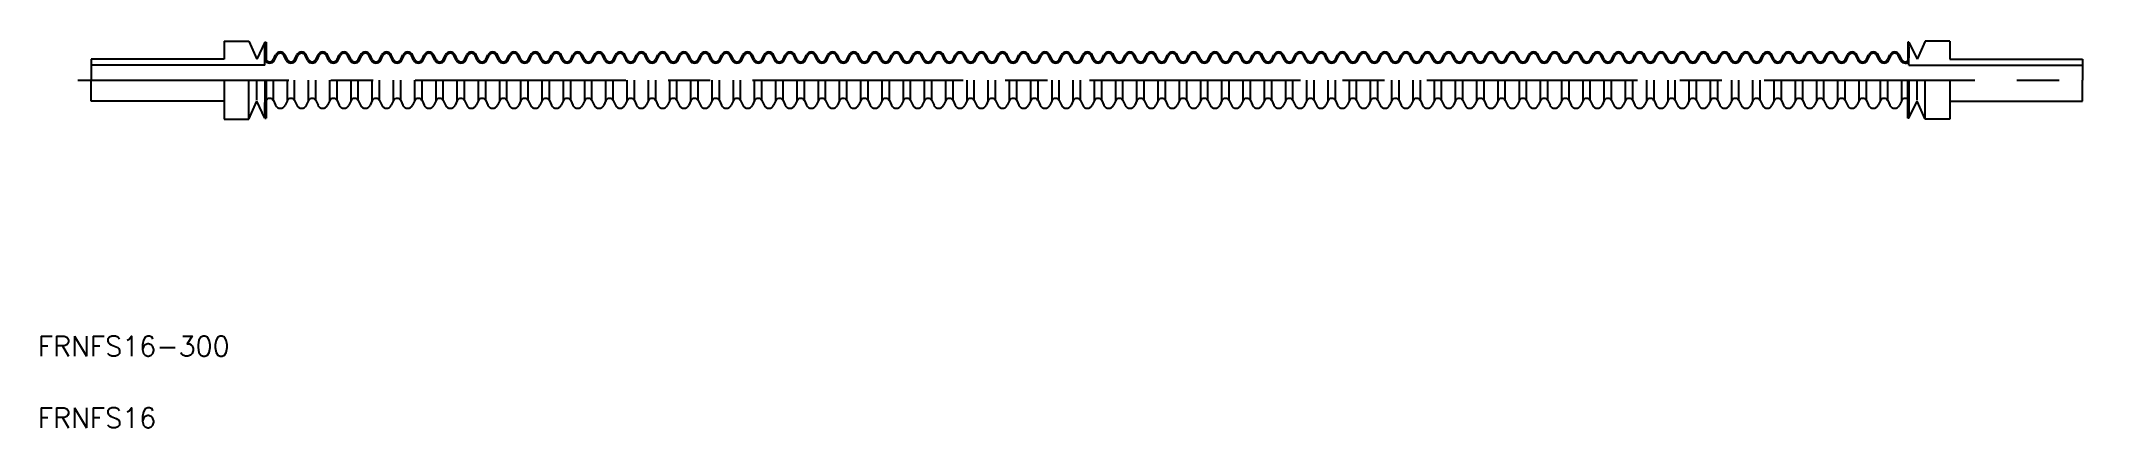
# Model space of a CAD drawing. Extents: x -8 to 302, y -52 to 6.
import ezdxf

# ---------------------------------------------------------------- set-up
doc = ezdxf.new("R2010")
doc.units = 0
doc.linetypes.add('CENTER', pattern=[50.8, 31.75, -6.35, 6.35, -6.35])
doc.layers.get('0').update_dxf_attribs({"linetype": 'CONTINUOUS'})
doc.layers.add('CENTER', color=1, linetype='CENTER')
doc.styles.get("Standard").update_dxf_attribs({"font": 'txt.shx', "height": 3, "bigfont": 'bigfont.shx'})

msp = doc.modelspace()

# ---------------------------------------------------------------- texts
at = {"color": 7, "linetype": 'CONTINUOUS'}
for s, p in [('FRNFS16-300', (-8.07, -41.62)), ('FRNFS16', (-8.07, -52.43))]:
    msp.add_text(s, height=3, dxfattribs=at).set_placement(p)

# ---------------------------------------------------------------- linework, layer by layer
at = {"color": 7, "linetype": 'CONTINUOUS'}
for p, q in [((20, 3.17), (0, 3.17)), ((0, 3.17), (0, 0)), ((20, 5.88), (23.72, 5.88)), ((20, 5.88), (20, 3.17)), ((23.72, 5.88), (24.94, 3.17)), ((26.17, 5.74), (24.94, 3.17)), ((26.17, 2.25), (26.17, 5.74)), ((26.17, 5.74), (26.34, 5.74)), ((26.17, 4.97), (26.17, 3.38)), ((26.34, 5.74), (26.34, 3.1)), ((26.34, 5.74), (26.34, 3.1)), ((27.43, 3.1), (27.76, 3.8)), ((27.61, 3.01), (27.94, 3.71)), ((29.36, 3.01), (29.02, 3.71)), ((29.54, 3.1), (29.2, 3.8)), ((30.63, 3.1), (30.96, 3.8)), ((30.81, 3.01), (31.14, 3.71)), ((32.56, 3.01), (32.22, 3.71)), ((32.74, 3.1), (32.4, 3.8)), ((33.83, 3.1), (34.16, 3.8)), ((34.01, 3.01), (34.34, 3.71)), ((35.76, 3.01), (35.42, 3.71)), ((35.94, 3.1), (35.6, 3.8)), ((37.03, 3.1), (37.36, 3.8)), ((37.21, 3.01), (37.54, 3.71)), ((38.96, 3.01), (38.62, 3.71)), ((39.14, 3.1), (38.8, 3.8)), ((40.23, 3.1), (40.56, 3.8)), ((40.41, 3.01), (40.74, 3.71)), ((42.16, 3.01), (41.82, 3.71)), ((42.34, 3.1), (42, 3.8)), ((43.43, 3.1), (43.76, 3.8)), ((43.61, 3.01), (43.94, 3.71)), ((45.36, 3.01), (45.02, 3.71)), ((45.54, 3.1), (45.2, 3.8)), ((46.63, 3.1), (46.96, 3.8)), ((46.81, 3.01), (47.14, 3.71)), ((48.56, 3.01), (48.22, 3.71)), ((48.74, 3.1), (48.4, 3.8)), ((49.83, 3.1), (50.16, 3.8)), ((50.01, 3.01), (50.34, 3.71)), ((51.76, 3.01), (51.42, 3.71)), ((51.94, 3.1), (51.6, 3.8)), ((53.03, 3.1), (53.36, 3.8)), ((53.21, 3.01), (53.54, 3.71)), ((54.96, 3.01), (54.62, 3.71)), ((55.14, 3.1), (54.8, 3.8)), ((56.23, 3.1), (56.56, 3.8)), ((56.41, 3.01), (56.74, 3.71)), ((58.16, 3.01), (57.82, 3.71)), ((58.34, 3.1), (58, 3.8)), ((59.43, 3.1), (59.76, 3.8)), ((59.61, 3.01), (59.94, 3.71)), ((61.36, 3.01), (61.02, 3.71)), ((61.54, 3.1), (61.2, 3.8)), ((62.63, 3.1), (62.96, 3.8)), ((62.81, 3.01), (63.14, 3.71)), ((64.56, 3.01), (64.22, 3.71)), ((64.74, 3.1), (64.4, 3.8)), ((65.83, 3.1), (66.16, 3.8)), ((66.01, 3.01), (66.34, 3.71)), ((67.76, 3.01), (67.42, 3.71)), ((67.94, 3.1), (67.6, 3.8)), ((69.03, 3.1), (69.36, 3.8)), ((69.21, 3.01), (69.54, 3.71)), ((70.96, 3.01), (70.62, 3.71)), ((71.14, 3.1), (70.8, 3.8)), ((72.23, 3.1), (72.56, 3.8)), ((72.41, 3.01), (72.74, 3.71)), ((74.16, 3.01), (73.82, 3.71)), ((74.34, 3.1), (74, 3.8)), ((75.43, 3.1), (75.76, 3.8)), ((75.61, 3.01), (75.94, 3.71)), ((77.36, 3.01), (77.02, 3.71)), ((77.54, 3.1), (77.2, 3.8)), ((78.63, 3.1), (78.96, 3.8)), ((78.81, 3.01), (79.14, 3.71)), ((80.56, 3.01), (80.22, 3.71)), ((80.74, 3.1), (80.4, 3.8)), ((81.83, 3.1), (82.16, 3.8)), ((82.01, 3.01), (82.34, 3.71)), ((83.76, 3.01), (83.42, 3.71)), ((83.94, 3.1), (83.6, 3.8)), ((85.03, 3.1), (85.36, 3.8)), ((85.21, 3.01), (85.54, 3.71)), ((86.96, 3.01), (86.62, 3.71)), ((87.14, 3.1), (86.8, 3.8)), ((88.23, 3.1), (88.56, 3.8)), ((88.41, 3.01), (88.74, 3.71)), ((90.16, 3.01), (89.82, 3.71)), ((90.34, 3.1), (90, 3.8)), ((91.43, 3.1), (91.76, 3.8)), ((91.61, 3.01), (91.94, 3.71)), ((93.36, 3.01), (93.02, 3.71)), ((93.54, 3.1), (93.2, 3.8)), ((94.63, 3.1), (94.96, 3.8)), ((94.81, 3.01), (95.14, 3.71)), ((96.56, 3.01), (96.22, 3.71)), ((96.74, 3.1), (96.4, 3.8)), ((97.83, 3.1), (98.16, 3.8)), ((98.01, 3.01), (98.34, 3.71)), ((99.76, 3.01), (99.42, 3.71)), ((99.94, 3.1), (99.6, 3.8)), ((101.03, 3.1), (101.36, 3.8)), ((101.21, 3.01), (101.54, 3.71)), ((102.96, 3.01), (102.62, 3.71)), ((103.14, 3.1), (102.8, 3.8)), ((104.23, 3.1), (104.56, 3.8)), ((104.41, 3.01), (104.74, 3.71)), ((106.16, 3.01), (105.82, 3.71)), ((106.34, 3.1), (106, 3.8)), ((107.43, 3.1), (107.76, 3.8)), ((107.61, 3.01), (107.94, 3.71)), ((109.36, 3.01), (109.02, 3.71)), ((109.54, 3.1), (109.2, 3.8)), ((110.63, 3.1), (110.96, 3.8)), ((110.81, 3.01), (111.14, 3.71)), ((112.56, 3.01), (112.22, 3.71)), ((112.74, 3.1), (112.4, 3.8)), ((113.83, 3.1), (114.16, 3.8)), ((114.01, 3.01), (114.34, 3.71)), ((115.76, 3.01), (115.42, 3.71)), ((115.94, 3.1), (115.6, 3.8)), ((117.03, 3.1), (117.36, 3.8)), ((117.21, 3.01), (117.54, 3.71)), ((118.96, 3.01), (118.62, 3.71)), ((119.14, 3.1), (118.8, 3.8)), ((120.23, 3.1), (120.56, 3.8)), ((120.41, 3.01), (120.74, 3.71)), ((122.16, 3.01), (121.82, 3.71)), ((122.34, 3.1), (122, 3.8)), ((123.43, 3.1), (123.76, 3.8)), ((123.61, 3.01), (123.94, 3.71)), ((125.36, 3.01), (125.02, 3.71)), ((125.54, 3.1), (125.2, 3.8)), ((126.63, 3.1), (126.96, 3.8)), ((126.81, 3.01), (127.14, 3.71)), ((128.56, 3.01), (128.22, 3.71)), ((128.74, 3.1), (128.4, 3.8)), ((129.83, 3.1), (130.16, 3.8)), ((130.01, 3.01), (130.34, 3.71)), ((131.76, 3.01), (131.42, 3.71)), ((131.94, 3.1), (131.6, 3.8)), ((133.03, 3.1), (133.36, 3.8)), ((133.21, 3.01), (133.54, 3.71)), ((134.96, 3.01), (134.62, 3.71)), ((135.14, 3.1), (134.8, 3.8)), ((136.23, 3.1), (136.56, 3.8)), ((136.41, 3.01), (136.74, 3.71)), ((138.16, 3.01), (137.82, 3.71)), ((138.34, 3.1), (138, 3.8)), ((139.43, 3.1), (139.76, 3.8)), ((139.61, 3.01), (139.94, 3.71)), ((141.36, 3.01), (141.02, 3.71)), ((141.54, 3.1), (141.2, 3.8)), ((142.63, 3.1), (142.96, 3.8)), ((142.81, 3.01), (143.14, 3.71)), ((144.56, 3.01), (144.22, 3.71)), ((144.74, 3.1), (144.4, 3.8)), ((145.83, 3.1), (146.16, 3.8)), ((146.01, 3.01), (146.34, 3.71)), ((147.76, 3.01), (147.42, 3.71)), ((147.94, 3.1), (147.6, 3.8)), ((149.03, 3.1), (149.36, 3.8)), ((149.21, 3.01), (149.54, 3.71)), ((150.96, 3.01), (150.62, 3.71)), ((151.14, 3.1), (150.8, 3.8)), ((152.23, 3.1), (152.56, 3.8)), ((152.41, 3.01), (152.74, 3.71)), ((154.16, 3.01), (153.82, 3.71)), ((154.34, 3.1), (154, 3.8)), ((155.43, 3.1), (155.76, 3.8)), ((155.61, 3.01), (155.94, 3.71)), ((157.36, 3.01), (157.02, 3.71)), ((157.54, 3.1), (157.2, 3.8)), ((158.63, 3.1), (158.96, 3.8)), ((158.81, 3.01), (159.14, 3.71)), ((160.56, 3.01), (160.22, 3.71)), ((160.74, 3.1), (160.4, 3.8)), ((161.83, 3.1), (162.16, 3.8)), ((162.01, 3.01), (162.34, 3.71)), ((163.76, 3.01), (163.42, 3.71)), ((163.94, 3.1), (163.6, 3.8)), ((165.03, 3.1), (165.36, 3.8)), ((165.21, 3.01), (165.54, 3.71)), ((166.96, 3.01), (166.62, 3.71)), ((167.14, 3.1), (166.8, 3.8)), ((168.23, 3.1), (168.56, 3.8)), ((168.41, 3.01), (168.74, 3.71)), ((170.16, 3.01), (169.82, 3.71)), ((170.34, 3.1), (170, 3.8)), ((171.43, 3.1), (171.76, 3.8)), ((171.61, 3.01), (171.94, 3.71)), ((173.36, 3.01), (173.02, 3.71)), ((173.54, 3.1), (173.2, 3.8)), ((174.63, 3.1), (174.96, 3.8)), ((174.81, 3.01), (175.14, 3.71)), ((176.56, 3.01), (176.22, 3.71)), ((176.74, 3.1), (176.4, 3.8)), ((177.83, 3.1), (178.16, 3.8)), ((178.01, 3.01), (178.34, 3.71)), ((179.76, 3.01), (179.42, 3.71)), ((179.94, 3.1), (179.6, 3.8)), ((181.03, 3.1), (181.36, 3.8)), ((181.21, 3.01), (181.54, 3.71)), ((182.96, 3.01), (182.62, 3.71)), ((183.14, 3.1), (182.8, 3.8)), ((184.23, 3.1), (184.56, 3.8)), ((184.41, 3.01), (184.74, 3.71)), ((186.16, 3.01), (185.82, 3.71)), ((186.34, 3.1), (186, 3.8)), ((187.43, 3.1), (187.76, 3.8)), ((187.61, 3.01), (187.94, 3.71)), ((189.36, 3.01), (189.02, 3.71)), ((189.54, 3.1), (189.2, 3.8)), ((190.63, 3.1), (190.96, 3.8)), ((190.81, 3.01), (191.14, 3.71)), ((192.56, 3.01), (192.22, 3.71)), ((192.74, 3.1), (192.4, 3.8)), ((193.83, 3.1), (194.16, 3.8)), ((194.01, 3.01), (194.34, 3.71)), ((195.76, 3.01), (195.42, 3.71)), ((195.94, 3.1), (195.6, 3.8)), ((197.03, 3.1), (197.36, 3.8)), ((197.21, 3.01), (197.54, 3.71)), ((198.96, 3.01), (198.62, 3.71)), ((199.14, 3.1), (198.8, 3.8)), ((200.23, 3.1), (200.56, 3.8)), ((200.41, 3.01), (200.74, 3.71)), ((202.16, 3.01), (201.82, 3.71)), ((202.34, 3.1), (202, 3.8)), ((203.43, 3.1), (203.76, 3.8)), ((203.61, 3.01), (203.94, 3.71)), ((205.36, 3.01), (205.02, 3.71)), ((205.54, 3.1), (205.2, 3.8)), ((206.63, 3.1), (206.96, 3.8)), ((206.81, 3.01), (207.14, 3.71)), ((208.56, 3.01), (208.22, 3.71)), ((208.74, 3.1), (208.4, 3.8)), ((209.83, 3.1), (210.16, 3.8)), ((210.01, 3.01), (210.34, 3.71)), ((211.76, 3.01), (211.42, 3.71)), ((211.94, 3.1), (211.6, 3.8)), ((213.03, 3.1), (213.36, 3.8)), ((213.21, 3.01), (213.54, 3.71)), ((214.96, 3.01), (214.62, 3.71)), ((215.14, 3.1), (214.8, 3.8)), ((216.23, 3.1), (216.56, 3.8)), ((216.41, 3.01), (216.74, 3.71)), ((218.16, 3.01), (217.82, 3.71)), ((218.34, 3.1), (218, 3.8)), ((219.43, 3.1), (219.76, 3.8)), ((219.61, 3.01), (219.94, 3.71)), ((221.36, 3.01), (221.02, 3.71)), ((221.54, 3.1), (221.2, 3.8)), ((222.63, 3.1), (222.96, 3.8)), ((222.81, 3.01), (223.14, 3.71)), ((224.56, 3.01), (224.22, 3.71)), ((224.74, 3.1), (224.4, 3.8)), ((225.83, 3.1), (226.16, 3.8)), ((226.01, 3.01), (226.34, 3.71)), ((227.76, 3.01), (227.42, 3.71)), ((227.94, 3.1), (227.6, 3.8)), ((229.03, 3.1), (229.36, 3.8)), ((229.21, 3.01), (229.54, 3.71)), ((230.96, 3.01), (230.62, 3.71)), ((231.14, 3.1), (230.8, 3.8)), ((232.23, 3.1), (232.56, 3.8)), ((232.41, 3.01), (232.74, 3.71)), ((234.16, 3.01), (233.82, 3.71)), ((234.34, 3.1), (234, 3.8)), ((235.43, 3.1), (235.76, 3.8)), ((235.61, 3.01), (235.94, 3.71)), ((237.36, 3.01), (237.02, 3.71)), ((237.54, 3.1), (237.2, 3.8)), ((238.63, 3.1), (238.96, 3.8)), ((238.81, 3.01), (239.14, 3.71)), ((240.56, 3.01), (240.22, 3.71)), ((240.74, 3.1), (240.4, 3.8)), ((241.83, 3.1), (242.16, 3.8)), ((242.01, 3.01), (242.34, 3.71)), ((243.76, 3.01), (243.42, 3.71)), ((243.94, 3.1), (243.6, 3.8)), ((245.03, 3.1), (245.36, 3.8)), ((245.21, 3.01), (245.54, 3.71)), ((246.96, 3.01), (246.62, 3.71)), ((247.14, 3.1), (246.8, 3.8)), ((248.23, 3.1), (248.56, 3.8)), ((248.41, 3.01), (248.74, 3.71)), ((250.16, 3.01), (249.82, 3.71)), ((250.34, 3.1), (250, 3.8)), ((251.43, 3.1), (251.76, 3.8)), ((251.61, 3.01), (251.94, 3.71)), ((253.36, 3.01), (253.02, 3.71)), ((253.54, 3.1), (253.2, 3.8)), ((254.63, 3.1), (254.96, 3.8)), ((254.81, 3.01), (255.14, 3.71)), ((256.56, 3.01), (256.22, 3.71)), ((256.74, 3.1), (256.4, 3.8)), ((257.83, 3.1), (258.16, 3.8)), ((258.01, 3.01), (258.34, 3.71)), ((259.76, 3.01), (259.42, 3.71)), ((259.94, 3.1), (259.6, 3.8)), ((261.03, 3.1), (261.36, 3.8)), ((261.21, 3.01), (261.54, 3.71)), ((262.96, 3.01), (262.62, 3.71)), ((263.14, 3.1), (262.8, 3.8)), ((264.23, 3.1), (264.56, 3.8)), ((264.41, 3.01), (264.74, 3.71)), ((266.16, 3.01), (265.82, 3.71)), ((266.34, 3.1), (266, 3.8)), ((267.43, 3.1), (267.76, 3.8)), ((267.61, 3.01), (267.94, 3.71)), ((269.36, 3.01), (269.02, 3.71)), ((269.54, 3.1), (269.2, 3.8)), ((270.63, 3.1), (270.96, 3.8)), ((270.81, 3.01), (271.14, 3.71)), ((272.56, 3.01), (272.22, 3.71)), ((272.74, 3.1), (272.4, 3.8)), ((273.83, 5.74), (273.66, 5.74)), ((273.66, 5.74), (273.66, 2.89)), ((273.66, 5.74), (273.66, 2.89)), ((273.83, 5.74), (275.06, 3.17)), ((273.83, 2.25), (273.83, 5.74)), ((273.83, 4.97), (273.83, 3.38)), ((276.28, 5.88), (275.06, 3.17)), ((280, 5.88), (276.28, 5.88)), ((280, 5.88), (280, 3.17)), ((280, 3.17), (300, 3.17)), ((300, 3.17), (300, 0)), ((26.17, 2.25), (0, 2.25)), ((0, -3.17), (0, 0)), ((20, 0), (20, -5.88)), ((23.72, -5.88), (23.72, 0)), ((26.17, 0), (26.17, -5.74)), ((26.34, -5.74), (26.34, 0)), ((26.34, 0), (26.34, -5.74)), ((27.43, -3.1), (27.43, 0)), ((29.54, -3.1), (29.54, 0)), ((30.63, -3.1), (30.63, 0)), ((32.74, -3.1), (32.74, 0)), ((33.83, -3.1), (33.83, 0)), ((35.94, -3.1), (35.94, 0)), ((37.03, -3.1), (37.03, 0)), ((39.14, -3.1), (39.14, 0)), ((40.23, -3.1), (40.23, 0)), ((42.34, -3.1), (42.34, 0)), ((43.43, -3.1), (43.43, 0)), ((45.54, -3.1), (45.54, 0)), ((46.63, -3.1), (46.63, 0)), ((48.74, -3.1), (48.74, 0)), ((49.83, -3.1), (49.83, 0)), ((51.94, -3.1), (51.94, 0)), ((53.03, -3.1), (53.03, 0)), ((55.14, -3.1), (55.14, 0)), ((56.23, -3.1), (56.23, 0)), ((58.34, -3.1), (58.34, 0)), ((59.43, -3.1), (59.43, 0)), ((61.54, -3.1), (61.54, 0)), ((62.63, -3.1), (62.63, 0)), ((64.74, -3.1), (64.74, 0)), ((65.83, -3.1), (65.83, 0)), ((67.94, -3.1), (67.94, 0)), ((69.03, -3.1), (69.03, 0)), ((71.14, -3.1), (71.14, 0)), ((72.23, -3.1), (72.23, 0)), ((74.34, -3.1), (74.34, 0)), ((75.43, -3.1), (75.43, 0)), ((77.54, -3.1), (77.54, 0)), ((78.63, -3.1), (78.63, 0)), ((80.74, -3.1), (80.74, 0)), ((81.83, -3.1), (81.83, 0)), ((83.94, -3.1), (83.94, 0)), ((85.03, -3.1), (85.03, 0)), ((87.14, -3.1), (87.14, 0)), ((88.23, -3.1), (88.23, 0)), ((90.34, -3.1), (90.34, 0)), ((91.43, -3.1), (91.43, 0)), ((93.54, -3.1), (93.54, 0)), ((94.63, -3.1), (94.63, 0)), ((96.74, -3.1), (96.74, 0)), ((97.83, -3.1), (97.83, 0)), ((99.94, -3.1), (99.94, 0)), ((101.03, -3.1), (101.03, 0)), ((103.14, -3.1), (103.14, 0)), ((104.23, -3.1), (104.23, 0)), ((106.34, -3.1), (106.34, 0)), ((107.43, -3.1), (107.43, 0)), ((109.54, -3.1), (109.54, 0)), ((110.63, -3.1), (110.63, 0)), ((112.74, -3.1), (112.74, 0)), ((113.83, -3.1), (113.83, 0)), ((115.94, -3.1), (115.94, 0)), ((117.03, -3.1), (117.03, 0)), ((119.14, -3.1), (119.14, 0)), ((120.23, -3.1), (120.23, 0)), ((122.34, -3.1), (122.34, 0)), ((123.43, -3.1), (123.43, 0)), ((125.54, -3.1), (125.54, 0)), ((126.63, -3.1), (126.63, 0)), ((128.74, -3.1), (128.74, 0)), ((129.83, -3.1), (129.83, 0)), ((131.94, -3.1), (131.94, 0)), ((133.03, -3.1), (133.03, 0)), ((135.14, -3.1), (135.14, 0)), ((136.23, -3.1), (136.23, 0)), ((138.34, -3.1), (138.34, 0)), ((139.43, -3.1), (139.43, 0)), ((141.54, -3.1), (141.54, 0)), ((142.63, -3.1), (142.63, 0)), ((144.74, -3.1), (144.74, 0)), ((145.83, -3.1), (145.83, 0)), ((147.94, -3.1), (147.94, 0)), ((149.03, -3.1), (149.03, 0)), ((151.14, -3.1), (151.14, 0)), ((152.23, -3.1), (152.23, 0)), ((154.34, -3.1), (154.34, 0)), ((155.43, -3.1), (155.43, 0)), ((157.54, -3.1), (157.54, 0)), ((158.63, -3.1), (158.63, 0)), ((160.74, -3.1), (160.74, 0)), ((161.83, -3.1), (161.83, 0)), ((163.94, -3.1), (163.94, 0)), ((165.03, -3.1), (165.03, 0)), ((167.14, -3.1), (167.14, 0)), ((168.23, -3.1), (168.23, 0)), ((170.34, -3.1), (170.34, 0)), ((171.43, -3.1), (171.43, 0)), ((173.54, -3.1), (173.54, 0)), ((174.63, -3.1), (174.63, 0)), ((176.74, -3.1), (176.74, 0)), ((177.83, -3.1), (177.83, 0)), ((179.94, -3.1), (179.94, 0)), ((181.03, -3.1), (181.03, 0)), ((183.14, -3.1), (183.14, 0)), ((184.23, -3.1), (184.23, 0)), ((186.34, -3.1), (186.34, 0)), ((187.43, -3.1), (187.43, 0)), ((189.54, -3.1), (189.54, 0)), ((190.63, -3.1), (190.63, 0)), ((192.74, -3.1), (192.74, 0)), ((193.83, -3.1), (193.83, 0)), ((195.94, -3.1), (195.94, 0)), ((197.03, -3.1), (197.03, 0)), ((199.14, -3.1), (199.14, 0)), ((200.23, -3.1), (200.23, 0)), ((202.34, -3.1), (202.34, 0)), ((203.43, -3.1), (203.43, 0)), ((205.54, -3.1), (205.54, 0)), ((206.63, -3.1), (206.63, 0)), ((208.74, -3.1), (208.74, 0)), ((209.83, -3.1), (209.83, 0)), ((211.94, -3.1), (211.94, 0)), ((213.03, -3.1), (213.03, 0)), ((215.14, -3.1), (215.14, 0)), ((216.23, -3.1), (216.23, 0)), ((218.34, -3.1), (218.34, 0)), ((219.43, -3.1), (219.43, 0)), ((221.54, -3.1), (221.54, 0)), ((222.63, -3.1), (222.63, 0)), ((224.74, -3.1), (224.74, 0)), ((225.83, -3.1), (225.83, 0)), ((227.94, -3.1), (227.94, 0)), ((229.03, -3.1), (229.03, 0)), ((231.14, -3.1), (231.14, 0)), ((232.23, -3.1), (232.23, 0)), ((234.34, -3.1), (234.34, 0)), ((235.43, -3.1), (235.43, 0)), ((237.54, -3.1), (237.54, 0)), ((238.63, -3.1), (238.63, 0)), ((240.74, -3.1), (240.74, 0)), ((241.83, -3.1), (241.83, 0)), ((243.94, -3.1), (243.94, 0)), ((245.03, -3.1), (245.03, 0)), ((247.14, -3.1), (247.14, 0)), ((248.23, -3.1), (248.23, 0)), ((250.34, -3.1), (250.34, 0)), ((251.43, -3.1), (251.43, 0)), ((253.54, -3.1), (253.54, 0)), ((254.63, -3.1), (254.63, 0)), ((256.74, -3.1), (256.74, 0)), ((257.83, -3.1), (257.83, 0)), ((259.94, -3.1), (259.94, 0)), ((261.03, -3.1), (261.03, 0)), ((263.14, -3.1), (263.14, 0)), ((264.23, -3.1), (264.23, 0)), ((266.34, -3.1), (266.34, 0)), ((267.43, -3.1), (267.43, 0)), ((269.54, -3.1), (269.54, 0)), ((270.63, -3.1), (270.63, 0)), ((272.74, -3.1), (272.74, 0)), ((273.66, -5.74), (273.66, 0)), ((273.66, 0), (273.66, -5.74)), ((273.83, 2.25), (300, 2.25)), ((273.83, 0), (273.83, -5.74)), ((276.28, -5.88), (276.28, 0)), ((280, 0), (280, -5.88)), ((300, -3.17), (300, 0)), ((24.94, -3.01), (24.94, -0.03)), ((275.06, -3.01), (275.06, -0.03)), ((20, -3.17), (0, -3.17)), ((20, -5.88), (23.72, -5.88)), ((23.72, -5.88), (24.94, -3.17)), ((26.17, -5.74), (24.94, -3.17)), ((26.17, -4.97), (26.17, -3.38)), ((26.17, -5.74), (26.34, -5.74)), ((27.43, -3.1), (27.76, -3.8)), ((29.54, -3.1), (29.2, -3.8)), ((30.63, -3.1), (30.96, -3.8)), ((32.74, -3.1), (32.4, -3.8)), ((33.83, -3.1), (34.16, -3.8)), ((35.94, -3.1), (35.6, -3.8)), ((37.03, -3.1), (37.36, -3.8)), ((39.14, -3.1), (38.8, -3.8)), ((40.23, -3.1), (40.56, -3.8)), ((42.34, -3.1), (42, -3.8)), ((43.43, -3.1), (43.76, -3.8)), ((45.54, -3.1), (45.2, -3.8)), ((46.63, -3.1), (46.96, -3.8)), ((48.74, -3.1), (48.4, -3.8)), ((49.83, -3.1), (50.16, -3.8)), ((51.94, -3.1), (51.6, -3.8)), ((53.03, -3.1), (53.36, -3.8)), ((55.14, -3.1), (54.8, -3.8)), ((56.23, -3.1), (56.56, -3.8)), ((58.34, -3.1), (58, -3.8)), ((59.43, -3.1), (59.76, -3.8)), ((61.54, -3.1), (61.2, -3.8)), ((62.63, -3.1), (62.96, -3.8)), ((64.74, -3.1), (64.4, -3.8)), ((65.83, -3.1), (66.16, -3.8)), ((67.94, -3.1), (67.6, -3.8)), ((69.03, -3.1), (69.36, -3.8)), ((71.14, -3.1), (70.8, -3.8)), ((72.23, -3.1), (72.56, -3.8)), ((74.34, -3.1), (74, -3.8)), ((75.43, -3.1), (75.76, -3.8)), ((77.54, -3.1), (77.2, -3.8)), ((78.63, -3.1), (78.96, -3.8)), ((80.74, -3.1), (80.4, -3.8)), ((81.83, -3.1), (82.16, -3.8)), ((83.94, -3.1), (83.6, -3.8)), ((85.03, -3.1), (85.36, -3.8)), ((87.14, -3.1), (86.8, -3.8)), ((88.23, -3.1), (88.56, -3.8)), ((90.34, -3.1), (90, -3.8)), ((91.43, -3.1), (91.76, -3.8)), ((93.54, -3.1), (93.2, -3.8)), ((94.63, -3.1), (94.96, -3.8)), ((96.74, -3.1), (96.4, -3.8)), ((97.83, -3.1), (98.16, -3.8)), ((99.94, -3.1), (99.6, -3.8)), ((101.03, -3.1), (101.36, -3.8)), ((103.14, -3.1), (102.8, -3.8)), ((104.23, -3.1), (104.56, -3.8)), ((106.34, -3.1), (106, -3.8)), ((107.43, -3.1), (107.76, -3.8)), ((109.54, -3.1), (109.2, -3.8)), ((110.63, -3.1), (110.96, -3.8)), ((112.74, -3.1), (112.4, -3.8)), ((113.83, -3.1), (114.16, -3.8)), ((115.94, -3.1), (115.6, -3.8)), ((117.03, -3.1), (117.36, -3.8)), ((119.14, -3.1), (118.8, -3.8)), ((120.23, -3.1), (120.56, -3.8)), ((122.34, -3.1), (122, -3.8)), ((123.43, -3.1), (123.76, -3.8)), ((125.54, -3.1), (125.2, -3.8)), ((126.63, -3.1), (126.96, -3.8)), ((128.74, -3.1), (128.4, -3.8)), ((129.83, -3.1), (130.16, -3.8)), ((131.94, -3.1), (131.6, -3.8)), ((133.03, -3.1), (133.36, -3.8)), ((135.14, -3.1), (134.8, -3.8)), ((136.23, -3.1), (136.56, -3.8)), ((138.34, -3.1), (138, -3.8)), ((139.43, -3.1), (139.76, -3.8)), ((141.54, -3.1), (141.2, -3.8)), ((142.63, -3.1), (142.96, -3.8)), ((144.74, -3.1), (144.4, -3.8)), ((145.83, -3.1), (146.16, -3.8)), ((147.94, -3.1), (147.6, -3.8)), ((149.03, -3.1), (149.36, -3.8)), ((151.14, -3.1), (150.8, -3.8)), ((152.23, -3.1), (152.56, -3.8)), ((154.34, -3.1), (154, -3.8)), ((155.43, -3.1), (155.76, -3.8)), ((157.54, -3.1), (157.2, -3.8)), ((158.63, -3.1), (158.96, -3.8)), ((160.74, -3.1), (160.4, -3.8)), ((161.83, -3.1), (162.16, -3.8)), ((163.94, -3.1), (163.6, -3.8)), ((165.03, -3.1), (165.36, -3.8)), ((167.14, -3.1), (166.8, -3.8)), ((168.23, -3.1), (168.56, -3.8)), ((170.34, -3.1), (170, -3.8)), ((171.43, -3.1), (171.76, -3.8)), ((173.54, -3.1), (173.2, -3.8)), ((174.63, -3.1), (174.96, -3.8)), ((176.74, -3.1), (176.4, -3.8)), ((177.83, -3.1), (178.16, -3.8)), ((179.94, -3.1), (179.6, -3.8)), ((181.03, -3.1), (181.36, -3.8)), ((183.14, -3.1), (182.8, -3.8)), ((184.23, -3.1), (184.56, -3.8)), ((186.34, -3.1), (186, -3.8)), ((187.43, -3.1), (187.76, -3.8)), ((189.54, -3.1), (189.2, -3.8)), ((190.63, -3.1), (190.96, -3.8)), ((192.74, -3.1), (192.4, -3.8)), ((193.83, -3.1), (194.16, -3.8)), ((195.94, -3.1), (195.6, -3.8)), ((197.03, -3.1), (197.36, -3.8)), ((199.14, -3.1), (198.8, -3.8)), ((200.23, -3.1), (200.56, -3.8)), ((202.34, -3.1), (202, -3.8)), ((203.43, -3.1), (203.76, -3.8)), ((205.54, -3.1), (205.2, -3.8)), ((206.63, -3.1), (206.96, -3.8)), ((208.74, -3.1), (208.4, -3.8)), ((209.83, -3.1), (210.16, -3.8)), ((211.94, -3.1), (211.6, -3.8)), ((213.03, -3.1), (213.36, -3.8)), ((215.14, -3.1), (214.8, -3.8)), ((216.23, -3.1), (216.56, -3.8)), ((218.34, -3.1), (218, -3.8)), ((219.43, -3.1), (219.76, -3.8)), ((221.54, -3.1), (221.2, -3.8)), ((222.63, -3.1), (222.96, -3.8)), ((224.74, -3.1), (224.4, -3.8)), ((225.83, -3.1), (226.16, -3.8)), ((227.94, -3.1), (227.6, -3.8)), ((229.03, -3.1), (229.36, -3.8)), ((231.14, -3.1), (230.8, -3.8)), ((232.23, -3.1), (232.56, -3.8)), ((234.34, -3.1), (234, -3.8)), ((235.43, -3.1), (235.76, -3.8)), ((237.54, -3.1), (237.2, -3.8)), ((238.63, -3.1), (238.96, -3.8)), ((240.74, -3.1), (240.4, -3.8)), ((241.83, -3.1), (242.16, -3.8)), ((243.94, -3.1), (243.6, -3.8)), ((245.03, -3.1), (245.36, -3.8)), ((247.14, -3.1), (246.8, -3.8)), ((248.23, -3.1), (248.56, -3.8)), ((250.34, -3.1), (250, -3.8)), ((251.43, -3.1), (251.76, -3.8)), ((253.54, -3.1), (253.2, -3.8)), ((254.63, -3.1), (254.96, -3.8)), ((256.74, -3.1), (256.4, -3.8)), ((257.83, -3.1), (258.16, -3.8)), ((259.94, -3.1), (259.6, -3.8)), ((261.03, -3.1), (261.36, -3.8)), ((263.14, -3.1), (262.8, -3.8)), ((264.23, -3.1), (264.56, -3.8)), ((266.34, -3.1), (266, -3.8)), ((267.43, -3.1), (267.76, -3.8)), ((269.54, -3.1), (269.2, -3.8)), ((270.63, -3.1), (270.96, -3.8)), ((272.74, -3.1), (272.4, -3.8)), ((273.83, -5.74), (273.66, -5.74)), ((273.83, -5.74), (275.06, -3.17)), ((273.83, -4.97), (273.83, -3.38)), ((276.28, -5.88), (275.06, -3.17)), ((280, -5.88), (276.28, -5.88)), ((280, -3.17), (300, -3.17))]:
    msp.add_line(p, q, dxfattribs=at)
for centre, radius, start, end in [((26.88, 3.35), 0.6, 204.8299, 270), ((26.88, 3.35), 0.6, 270, 335.1701), ((28.48, 3.45), 0.8, 90, 154.4165), ((28.48, 3.45), 0.6, 90, 154.4165), ((28.48, 3.45), 0.8, 25.5835, 90), ((28.48, 3.45), 0.6, 25.5835, 90), ((30.08, 3.35), 0.6, 204.8299, 270), ((30.08, 3.35), 0.6, 270, 335.1701), ((31.68, 3.45), 0.8, 90, 154.4165), ((31.68, 3.45), 0.6, 90, 154.4165), ((31.68, 3.45), 0.8, 25.5835, 90), ((31.68, 3.45), 0.6, 25.5835, 90), ((33.28, 3.35), 0.6, 204.8299, 270), ((33.28, 3.35), 0.6, 270, 335.1701), ((34.88, 3.45), 0.8, 90, 154.4165), ((34.88, 3.45), 0.6, 90, 154.4165), ((34.88, 3.45), 0.8, 25.5835, 90), ((34.88, 3.45), 0.6, 25.5835, 90), ((36.48, 3.35), 0.6, 204.8299, 270), ((36.48, 3.35), 0.6, 270, 335.1701), ((38.08, 3.45), 0.8, 90, 154.4165), ((38.08, 3.45), 0.6, 90, 154.4165), ((38.08, 3.45), 0.8, 25.5835, 90), ((38.08, 3.45), 0.6, 25.5835, 90), ((39.68, 3.35), 0.6, 204.8299, 270), ((39.68, 3.35), 0.6, 270, 335.1701), ((41.28, 3.45), 0.8, 90, 154.4165), ((41.28, 3.45), 0.6, 90, 154.4165), ((41.28, 3.45), 0.8, 25.5835, 90), ((41.28, 3.45), 0.6, 25.5835, 90), ((42.88, 3.35), 0.6, 204.8299, 270), ((42.88, 3.35), 0.6, 270, 335.1701), ((44.48, 3.45), 0.8, 90, 154.4165), ((44.48, 3.45), 0.6, 90, 154.4165), ((44.48, 3.45), 0.8, 25.5835, 90), ((44.48, 3.45), 0.6, 25.5835, 90), ((46.08, 3.35), 0.6, 204.8299, 270), ((46.08, 3.35), 0.6, 270, 335.1701), ((47.68, 3.45), 0.8, 90, 154.4165), ((47.68, 3.45), 0.6, 90, 154.4165), ((47.68, 3.45), 0.8, 25.5835, 90), ((47.68, 3.45), 0.6, 25.5835, 90), ((49.28, 3.35), 0.6, 204.8299, 270), ((49.28, 3.35), 0.6, 270, 335.1701), ((50.88, 3.45), 0.8, 90, 154.4165), ((50.88, 3.45), 0.6, 90, 154.4165), ((50.88, 3.45), 0.8, 25.5835, 90), ((50.88, 3.45), 0.6, 25.5835, 90), ((52.48, 3.35), 0.6, 204.8299, 270), ((52.48, 3.35), 0.6, 270, 335.1701), ((54.08, 3.45), 0.8, 90, 154.4165), ((54.08, 3.45), 0.6, 90, 154.4165), ((54.08, 3.45), 0.8, 25.5835, 90), ((54.08, 3.45), 0.6, 25.5835, 90), ((55.68, 3.35), 0.6, 204.8299, 270), ((55.68, 3.35), 0.6, 270, 335.1701), ((57.28, 3.45), 0.8, 90, 154.4165), ((57.28, 3.45), 0.6, 90, 154.4165), ((57.28, 3.45), 0.8, 25.5835, 90), ((57.28, 3.45), 0.6, 25.5835, 90), ((58.88, 3.35), 0.6, 204.8299, 270), ((58.88, 3.35), 0.6, 270, 335.1701), ((60.48, 3.45), 0.8, 90, 154.4165), ((60.48, 3.45), 0.6, 90, 154.4165), ((60.48, 3.45), 0.8, 25.5835, 90), ((60.48, 3.45), 0.6, 25.5835, 90), ((62.08, 3.35), 0.6, 204.8299, 270), ((62.08, 3.35), 0.6, 270, 335.1701), ((63.68, 3.45), 0.8, 90, 154.4165), ((63.68, 3.45), 0.6, 90, 154.4165), ((63.68, 3.45), 0.8, 25.5835, 90), ((63.68, 3.45), 0.6, 25.5835, 90), ((65.28, 3.35), 0.6, 204.8299, 270), ((65.28, 3.35), 0.6, 270, 335.1701), ((66.88, 3.45), 0.8, 90, 154.4165), ((66.88, 3.45), 0.6, 90, 154.4165), ((66.88, 3.45), 0.8, 25.5835, 90), ((66.88, 3.45), 0.6, 25.5835, 90), ((68.48, 3.35), 0.6, 204.8299, 270), ((68.48, 3.35), 0.6, 270, 335.1701), ((70.08, 3.45), 0.8, 90, 154.4165), ((70.08, 3.45), 0.6, 90, 154.4165), ((70.08, 3.45), 0.8, 25.5835, 90), ((70.08, 3.45), 0.6, 25.5835, 90), ((71.68, 3.35), 0.6, 204.8299, 270), ((71.68, 3.35), 0.6, 270, 335.1701), ((73.28, 3.45), 0.8, 90, 154.4165), ((73.28, 3.45), 0.6, 90, 154.4165), ((73.28, 3.45), 0.8, 25.5835, 90), ((73.28, 3.45), 0.6, 25.5835, 90), ((74.88, 3.35), 0.6, 204.8299, 270), ((74.88, 3.35), 0.6, 270, 335.1701), ((76.48, 3.45), 0.8, 90, 154.4165), ((76.48, 3.45), 0.6, 90, 154.4165), ((76.48, 3.45), 0.8, 25.5835, 90), ((76.48, 3.45), 0.6, 25.5835, 90), ((78.08, 3.35), 0.6, 204.8299, 270), ((78.08, 3.35), 0.6, 270, 335.1701), ((79.68, 3.45), 0.8, 90, 154.4165), ((79.68, 3.45), 0.6, 90, 154.4165), ((79.68, 3.45), 0.8, 25.5835, 90), ((79.68, 3.45), 0.6, 25.5835, 90), ((81.28, 3.35), 0.6, 204.8299, 270), ((81.28, 3.35), 0.6, 270, 335.1701), ((82.88, 3.45), 0.8, 90, 154.4165), ((82.88, 3.45), 0.6, 90, 154.4165), ((82.88, 3.45), 0.8, 25.5835, 90), ((82.88, 3.45), 0.6, 25.5835, 90), ((84.48, 3.35), 0.6, 204.8299, 270), ((84.48, 3.35), 0.6, 270, 335.1701), ((86.08, 3.45), 0.8, 90, 154.4165), ((86.08, 3.45), 0.6, 90, 154.4165), ((86.08, 3.45), 0.8, 25.5835, 90), ((86.08, 3.45), 0.6, 25.5835, 90), ((87.68, 3.35), 0.6, 204.8299, 270), ((87.68, 3.35), 0.6, 270, 335.1701), ((89.28, 3.45), 0.8, 90, 154.4165), ((89.28, 3.45), 0.6, 90, 154.4165), ((89.28, 3.45), 0.8, 25.5835, 90), ((89.28, 3.45), 0.6, 25.5835, 90), ((90.88, 3.35), 0.6, 204.8299, 270), ((90.88, 3.35), 0.6, 270, 335.1701), ((92.48, 3.45), 0.8, 90, 154.4165), ((92.48, 3.45), 0.6, 90, 154.4165), ((92.48, 3.45), 0.8, 25.5835, 90), ((92.48, 3.45), 0.6, 25.5835, 90), ((94.08, 3.35), 0.6, 204.8299, 270), ((94.08, 3.35), 0.6, 270, 335.1701), ((95.68, 3.45), 0.8, 90, 154.4165), ((95.68, 3.45), 0.6, 90, 154.4165), ((95.68, 3.45), 0.8, 25.5835, 90), ((95.68, 3.45), 0.6, 25.5835, 90), ((97.28, 3.35), 0.6, 204.8299, 270), ((97.28, 3.35), 0.6, 270, 335.1701), ((98.88, 3.45), 0.8, 90, 154.4165), ((98.88, 3.45), 0.6, 90, 154.4165), ((98.88, 3.45), 0.8, 25.5835, 90), ((98.88, 3.45), 0.6, 25.5835, 90), ((100.48, 3.35), 0.6, 204.8299, 270), ((100.48, 3.35), 0.6, 270, 335.1701), ((102.08, 3.45), 0.8, 90, 154.4165), ((102.08, 3.45), 0.6, 90, 154.4165), ((102.08, 3.45), 0.8, 25.5835, 90), ((102.08, 3.45), 0.6, 25.5835, 90), ((103.68, 3.35), 0.6, 204.8299, 270), ((103.68, 3.35), 0.6, 270, 335.1701), ((105.28, 3.45), 0.8, 90, 154.4165), ((105.28, 3.45), 0.6, 90, 154.4165), ((105.28, 3.45), 0.8, 25.5835, 90), ((105.28, 3.45), 0.6, 25.5835, 90), ((106.88, 3.35), 0.6, 204.8299, 270), ((106.88, 3.35), 0.6, 270, 335.1701), ((108.48, 3.45), 0.8, 90, 154.4165), ((108.48, 3.45), 0.6, 90, 154.4165), ((108.48, 3.45), 0.8, 25.5835, 90), ((108.48, 3.45), 0.6, 25.5835, 90), ((110.08, 3.35), 0.6, 204.8299, 270), ((110.08, 3.35), 0.6, 270, 335.1701), ((111.68, 3.45), 0.8, 90, 154.4165), ((111.68, 3.45), 0.6, 90, 154.4165), ((111.68, 3.45), 0.8, 25.5835, 90), ((111.68, 3.45), 0.6, 25.5835, 90), ((113.28, 3.35), 0.6, 204.8299, 270), ((113.28, 3.35), 0.6, 270, 335.1701), ((114.88, 3.45), 0.8, 90, 154.4165), ((114.88, 3.45), 0.6, 90, 154.4165), ((114.88, 3.45), 0.8, 25.5835, 90), ((114.88, 3.45), 0.6, 25.5835, 90), ((116.48, 3.35), 0.6, 204.8299, 270), ((116.48, 3.35), 0.6, 270, 335.1701), ((118.08, 3.45), 0.8, 90, 154.4165), ((118.08, 3.45), 0.6, 90, 154.4165), ((118.08, 3.45), 0.8, 25.5835, 90), ((118.08, 3.45), 0.6, 25.5835, 90), ((119.68, 3.35), 0.6, 204.8299, 270), ((119.68, 3.35), 0.6, 270, 335.1701), ((121.28, 3.45), 0.8, 90, 154.4165), ((121.28, 3.45), 0.6, 90, 154.4165), ((121.28, 3.45), 0.8, 25.5835, 90), ((121.28, 3.45), 0.6, 25.5835, 90), ((122.88, 3.35), 0.6, 204.8299, 270), ((122.88, 3.35), 0.6, 270, 335.1701), ((124.48, 3.45), 0.8, 90, 154.4165), ((124.48, 3.45), 0.6, 90, 154.4165), ((124.48, 3.45), 0.8, 25.5835, 90), ((124.48, 3.45), 0.6, 25.5835, 90), ((126.08, 3.35), 0.6, 204.8299, 270), ((126.08, 3.35), 0.6, 270, 335.1701), ((127.68, 3.45), 0.8, 90, 154.4165), ((127.68, 3.45), 0.6, 90, 154.4165), ((127.68, 3.45), 0.8, 25.5835, 90), ((127.68, 3.45), 0.6, 25.5835, 90), ((129.28, 3.35), 0.6, 204.8299, 270), ((129.28, 3.35), 0.6, 270, 335.1701), ((130.88, 3.45), 0.8, 90, 154.4165), ((130.88, 3.45), 0.6, 90, 154.4165), ((130.88, 3.45), 0.8, 25.5835, 90), ((130.88, 3.45), 0.6, 25.5835, 90), ((132.48, 3.35), 0.6, 204.8299, 270), ((132.48, 3.35), 0.6, 270, 335.1701), ((134.08, 3.45), 0.8, 90, 154.4165), ((134.08, 3.45), 0.6, 90, 154.4165), ((134.08, 3.45), 0.8, 25.5835, 90), ((134.08, 3.45), 0.6, 25.5835, 90), ((135.68, 3.35), 0.6, 204.8299, 270), ((135.68, 3.35), 0.6, 270, 335.1701), ((137.28, 3.45), 0.8, 90, 154.4165), ((137.28, 3.45), 0.6, 90, 154.4165), ((137.28, 3.45), 0.8, 25.5835, 90), ((137.28, 3.45), 0.6, 25.5835, 90), ((138.88, 3.35), 0.6, 204.8299, 270), ((138.88, 3.35), 0.6, 270, 335.1701), ((140.48, 3.45), 0.8, 90, 154.4165), ((140.48, 3.45), 0.6, 90, 154.4165), ((140.48, 3.45), 0.8, 25.5835, 90), ((140.48, 3.45), 0.6, 25.5835, 90), ((142.08, 3.35), 0.6, 204.8299, 270), ((142.08, 3.35), 0.6, 270, 335.1701), ((143.68, 3.45), 0.8, 90, 154.4165), ((143.68, 3.45), 0.6, 90, 154.4165), ((143.68, 3.45), 0.8, 25.5835, 90), ((143.68, 3.45), 0.6, 25.5835, 90), ((145.28, 3.35), 0.6, 204.8299, 270), ((145.28, 3.35), 0.6, 270, 335.1701), ((146.88, 3.45), 0.8, 90, 154.4165), ((146.88, 3.45), 0.6, 90, 154.4165), ((146.88, 3.45), 0.8, 25.5835, 90), ((146.88, 3.45), 0.6, 25.5835, 90), ((148.48, 3.35), 0.6, 204.8299, 270), ((148.48, 3.35), 0.6, 270, 335.1701), ((150.08, 3.45), 0.8, 90, 154.4165), ((150.08, 3.45), 0.6, 90, 154.4165), ((150.08, 3.45), 0.8, 25.5835, 90), ((150.08, 3.45), 0.6, 25.5835, 90), ((151.68, 3.35), 0.6, 204.8299, 270), ((151.68, 3.35), 0.6, 270, 335.1701), ((153.28, 3.45), 0.8, 90, 154.4165), ((153.28, 3.45), 0.6, 90, 154.4165), ((153.28, 3.45), 0.8, 25.5835, 90), ((153.28, 3.45), 0.6, 25.5835, 90), ((154.88, 3.35), 0.6, 204.8299, 270), ((154.88, 3.35), 0.6, 270, 335.1701), ((156.48, 3.45), 0.8, 90, 154.4165), ((156.48, 3.45), 0.6, 90, 154.4165), ((156.48, 3.45), 0.8, 25.5835, 90), ((156.48, 3.45), 0.6, 25.5835, 90), ((158.08, 3.35), 0.6, 204.8299, 270), ((158.08, 3.35), 0.6, 270, 335.1701), ((159.68, 3.45), 0.8, 90, 154.4165), ((159.68, 3.45), 0.6, 90, 154.4165), ((159.68, 3.45), 0.8, 25.5835, 90), ((159.68, 3.45), 0.6, 25.5835, 90), ((161.28, 3.35), 0.6, 204.8299, 270), ((161.28, 3.35), 0.6, 270, 335.1701), ((162.88, 3.45), 0.8, 90, 154.4165), ((162.88, 3.45), 0.6, 90, 154.4165), ((162.88, 3.45), 0.8, 25.5835, 90), ((162.88, 3.45), 0.6, 25.5835, 90), ((164.48, 3.35), 0.6, 204.8299, 270), ((164.48, 3.35), 0.6, 270, 335.1701), ((166.08, 3.45), 0.8, 90, 154.4165), ((166.08, 3.45), 0.6, 90, 154.4165), ((166.08, 3.45), 0.8, 25.5835, 90), ((166.08, 3.45), 0.6, 25.5835, 90), ((167.68, 3.35), 0.6, 204.8299, 270), ((167.68, 3.35), 0.6, 270, 335.1701), ((169.28, 3.45), 0.8, 90, 154.4165), ((169.28, 3.45), 0.6, 90, 154.4165), ((169.28, 3.45), 0.8, 25.5835, 90), ((169.28, 3.45), 0.6, 25.5835, 90), ((170.88, 3.35), 0.6, 204.8299, 270), ((170.88, 3.35), 0.6, 270, 335.1701), ((172.48, 3.45), 0.8, 90, 154.4165), ((172.48, 3.45), 0.6, 90, 154.4165), ((172.48, 3.45), 0.8, 25.5835, 90), ((172.48, 3.45), 0.6, 25.5835, 90), ((174.08, 3.35), 0.6, 204.8299, 270), ((174.08, 3.35), 0.6, 270, 335.1701), ((175.68, 3.45), 0.8, 90, 154.4165), ((175.68, 3.45), 0.6, 90, 154.4165), ((175.68, 3.45), 0.8, 25.5835, 90), ((175.68, 3.45), 0.6, 25.5835, 90), ((177.28, 3.35), 0.6, 204.8299, 270), ((177.28, 3.35), 0.6, 270, 335.1701), ((178.88, 3.45), 0.8, 90, 154.4165), ((178.88, 3.45), 0.6, 90, 154.4165), ((178.88, 3.45), 0.8, 25.5835, 90), ((178.88, 3.45), 0.6, 25.5835, 90), ((180.48, 3.35), 0.6, 204.8299, 270), ((180.48, 3.35), 0.6, 270, 335.1701), ((182.08, 3.45), 0.8, 90, 154.4165), ((182.08, 3.45), 0.6, 90, 154.4165), ((182.08, 3.45), 0.8, 25.5835, 90), ((182.08, 3.45), 0.6, 25.5835, 90), ((183.68, 3.35), 0.6, 204.8299, 270), ((183.68, 3.35), 0.6, 270, 335.1701), ((185.28, 3.45), 0.8, 90, 154.4165), ((185.28, 3.45), 0.6, 90, 154.4165), ((185.28, 3.45), 0.8, 25.5835, 90), ((185.28, 3.45), 0.6, 25.5835, 90), ((186.88, 3.35), 0.6, 204.8299, 270), ((186.88, 3.35), 0.6, 270, 335.1701), ((188.48, 3.45), 0.8, 90, 154.4165), ((188.48, 3.45), 0.6, 90, 154.4165), ((188.48, 3.45), 0.8, 25.5835, 90), ((188.48, 3.45), 0.6, 25.5835, 90), ((190.08, 3.35), 0.6, 204.8299, 270), ((190.08, 3.35), 0.6, 270, 335.1701), ((191.68, 3.45), 0.8, 90, 154.4165), ((191.68, 3.45), 0.6, 90, 154.4165), ((191.68, 3.45), 0.8, 25.5835, 90), ((191.68, 3.45), 0.6, 25.5835, 90), ((193.28, 3.35), 0.6, 204.8299, 270), ((193.28, 3.35), 0.6, 270, 335.1701), ((194.88, 3.45), 0.8, 90, 154.4165), ((194.88, 3.45), 0.6, 90, 154.4165), ((194.88, 3.45), 0.8, 25.5835, 90), ((194.88, 3.45), 0.6, 25.5835, 90), ((196.48, 3.35), 0.6, 204.8299, 270), ((196.48, 3.35), 0.6, 270, 335.1701), ((198.08, 3.45), 0.8, 90, 154.4165), ((198.08, 3.45), 0.6, 90, 154.4165), ((198.08, 3.45), 0.8, 25.5835, 90), ((198.08, 3.45), 0.6, 25.5835, 90), ((199.68, 3.35), 0.6, 204.8299, 270), ((199.68, 3.35), 0.6, 270, 335.1701), ((201.28, 3.45), 0.8, 90, 154.4165), ((201.28, 3.45), 0.6, 90, 154.4165), ((201.28, 3.45), 0.8, 25.5835, 90), ((201.28, 3.45), 0.6, 25.5835, 90), ((202.88, 3.35), 0.6, 204.8299, 270), ((202.88, 3.35), 0.6, 270, 335.1701), ((204.48, 3.45), 0.8, 90, 154.4165), ((204.48, 3.45), 0.6, 90, 154.4165), ((204.48, 3.45), 0.8, 25.5835, 90), ((204.48, 3.45), 0.6, 25.5835, 90), ((206.08, 3.35), 0.6, 204.8299, 270), ((206.08, 3.35), 0.6, 270, 335.1701), ((207.68, 3.45), 0.8, 90, 154.4165), ((207.68, 3.45), 0.6, 90, 154.4165), ((207.68, 3.45), 0.8, 25.5835, 90), ((207.68, 3.45), 0.6, 25.5835, 90), ((209.28, 3.35), 0.6, 204.8299, 270), ((209.28, 3.35), 0.6, 270, 335.1701), ((210.88, 3.45), 0.8, 90, 154.4165), ((210.88, 3.45), 0.6, 90, 154.4165), ((210.88, 3.45), 0.8, 25.5835, 90), ((210.88, 3.45), 0.6, 25.5835, 90), ((212.48, 3.35), 0.6, 204.8299, 270), ((212.48, 3.35), 0.6, 270, 335.1701), ((214.08, 3.45), 0.8, 90, 154.4165), ((214.08, 3.45), 0.6, 90, 154.4165), ((214.08, 3.45), 0.8, 25.5835, 90), ((214.08, 3.45), 0.6, 25.5835, 90), ((215.68, 3.35), 0.6, 204.8299, 270), ((215.68, 3.35), 0.6, 270, 335.1701), ((217.28, 3.45), 0.8, 90, 154.4165), ((217.28, 3.45), 0.6, 90, 154.4165), ((217.28, 3.45), 0.8, 25.5835, 90), ((217.28, 3.45), 0.6, 25.5835, 90), ((218.88, 3.35), 0.6, 204.8299, 270), ((218.88, 3.35), 0.6, 270, 335.1701), ((220.48, 3.45), 0.8, 90, 154.4165), ((220.48, 3.45), 0.6, 90, 154.4165), ((220.48, 3.45), 0.8, 25.5835, 90), ((220.48, 3.45), 0.6, 25.5835, 90), ((222.08, 3.35), 0.6, 204.8299, 270), ((222.08, 3.35), 0.6, 270, 335.1701), ((223.68, 3.45), 0.8, 90, 154.4165), ((223.68, 3.45), 0.6, 90, 154.4165), ((223.68, 3.45), 0.8, 25.5835, 90), ((223.68, 3.45), 0.6, 25.5835, 90), ((225.28, 3.35), 0.6, 204.8299, 270), ((225.28, 3.35), 0.6, 270, 335.1701), ((226.88, 3.45), 0.8, 90, 154.4165), ((226.88, 3.45), 0.6, 90, 154.4165), ((226.88, 3.45), 0.8, 25.5835, 90), ((226.88, 3.45), 0.6, 25.5835, 90), ((228.48, 3.35), 0.6, 204.8299, 270), ((228.48, 3.35), 0.6, 270, 335.1701), ((230.08, 3.45), 0.8, 90, 154.4165), ((230.08, 3.45), 0.6, 90, 154.4165), ((230.08, 3.45), 0.8, 25.5835, 90), ((230.08, 3.45), 0.6, 25.5835, 90), ((231.68, 3.35), 0.6, 204.8299, 270), ((231.68, 3.35), 0.6, 270, 335.1701), ((233.28, 3.45), 0.8, 90, 154.4165), ((233.28, 3.45), 0.6, 90, 154.4165), ((233.28, 3.45), 0.8, 25.5835, 90), ((233.28, 3.45), 0.6, 25.5835, 90), ((234.88, 3.35), 0.6, 204.8299, 270), ((234.88, 3.35), 0.6, 270, 335.1701), ((236.48, 3.45), 0.8, 90, 154.4165), ((236.48, 3.45), 0.6, 90, 154.4165), ((236.48, 3.45), 0.8, 25.5835, 90), ((236.48, 3.45), 0.6, 25.5835, 90), ((238.08, 3.35), 0.6, 204.8299, 270), ((238.08, 3.35), 0.6, 270, 335.1701), ((239.68, 3.45), 0.8, 90, 154.4165), ((239.68, 3.45), 0.6, 90, 154.4165), ((239.68, 3.45), 0.8, 25.5835, 90), ((239.68, 3.45), 0.6, 25.5835, 90), ((241.28, 3.35), 0.6, 204.8299, 270), ((241.28, 3.35), 0.6, 270, 335.1701), ((242.88, 3.45), 0.8, 90, 154.4165), ((242.88, 3.45), 0.6, 90, 154.4165), ((242.88, 3.45), 0.8, 25.5835, 90), ((242.88, 3.45), 0.6, 25.5835, 90), ((244.48, 3.35), 0.6, 204.8299, 270), ((244.48, 3.35), 0.6, 270, 335.1701), ((246.08, 3.45), 0.8, 90, 154.4165), ((246.08, 3.45), 0.6, 90, 154.4165), ((246.08, 3.45), 0.8, 25.5835, 90), ((246.08, 3.45), 0.6, 25.5835, 90), ((247.68, 3.35), 0.6, 204.8299, 270), ((247.68, 3.35), 0.6, 270, 335.1701), ((249.28, 3.45), 0.8, 90, 154.4165), ((249.28, 3.45), 0.6, 90, 154.4165), ((249.28, 3.45), 0.8, 25.5835, 90), ((249.28, 3.45), 0.6, 25.5835, 90), ((250.88, 3.35), 0.6, 204.8299, 270), ((250.88, 3.35), 0.6, 270, 335.1701), ((252.48, 3.45), 0.8, 90, 154.4165), ((252.48, 3.45), 0.6, 90, 154.4165), ((252.48, 3.45), 0.8, 25.5835, 90), ((252.48, 3.45), 0.6, 25.5835, 90), ((254.08, 3.35), 0.6, 204.8299, 270), ((254.08, 3.35), 0.6, 270, 335.1701), ((255.68, 3.45), 0.8, 90, 154.4165), ((255.68, 3.45), 0.6, 90, 154.4165), ((255.68, 3.45), 0.8, 25.5835, 90), ((255.68, 3.45), 0.6, 25.5835, 90), ((257.28, 3.35), 0.6, 204.8299, 270), ((257.28, 3.35), 0.6, 270, 335.1701), ((258.88, 3.45), 0.8, 90, 154.4165), ((258.88, 3.45), 0.6, 90, 154.4165), ((258.88, 3.45), 0.8, 25.5835, 90), ((258.88, 3.45), 0.6, 25.5835, 90), ((260.48, 3.35), 0.6, 204.8299, 270), ((260.48, 3.35), 0.6, 270, 335.1701), ((262.08, 3.45), 0.8, 90, 154.4165), ((262.08, 3.45), 0.6, 90, 154.4165), ((262.08, 3.45), 0.8, 25.5835, 90), ((262.08, 3.45), 0.6, 25.5835, 90), ((263.68, 3.35), 0.6, 204.8299, 270), ((263.68, 3.35), 0.6, 270, 335.1701), ((265.28, 3.45), 0.8, 90, 154.4165), ((265.28, 3.45), 0.6, 90, 154.4165), ((265.28, 3.45), 0.8, 25.5835, 90), ((265.28, 3.45), 0.6, 25.5835, 90), ((266.88, 3.35), 0.6, 204.8299, 270), ((266.88, 3.35), 0.6, 270, 335.1701), ((268.48, 3.45), 0.8, 90, 154.4165), ((268.48, 3.45), 0.6, 90, 154.4165), ((268.48, 3.45), 0.8, 25.5835, 90), ((268.48, 3.45), 0.6, 25.5835, 90), ((270.08, 3.35), 0.6, 204.8299, 270), ((270.08, 3.35), 0.6, 270, 335.1701), ((271.68, 3.45), 0.8, 90, 154.4165), ((271.68, 3.45), 0.6, 90, 154.4165), ((271.68, 3.45), 0.8, 25.5835, 90), ((271.68, 3.45), 0.6, 25.5835, 90), ((273.28, 3.35), 0.6, 204.8299, 270), ((26.88, 3.35), 0.8, 207.2003, 270), ((26.88, 3.35), 0.8, 270, 335.0691), ((30.08, 3.35), 0.8, 204.9309, 270), ((30.08, 3.35), 0.8, 270, 335.0691), ((33.28, 3.35), 0.8, 204.9309, 270), ((33.28, 3.35), 0.8, 270, 335.0691), ((36.48, 3.35), 0.8, 204.9309, 270), ((36.48, 3.35), 0.8, 270, 335.0691), ((39.68, 3.35), 0.8, 204.9309, 270), ((39.68, 3.35), 0.8, 270, 335.0691), ((42.88, 3.35), 0.8, 204.9309, 270), ((42.88, 3.35), 0.8, 270, 335.0691), ((46.08, 3.35), 0.8, 204.9309, 270), ((46.08, 3.35), 0.8, 270, 335.0691), ((49.28, 3.35), 0.8, 204.9309, 270), ((49.28, 3.35), 0.8, 270, 335.0691), ((52.48, 3.35), 0.8, 204.9309, 270), ((52.48, 3.35), 0.8, 270, 335.0691), ((55.68, 3.35), 0.8, 204.9309, 270), ((55.68, 3.35), 0.8, 270, 335.0691), ((58.88, 3.35), 0.8, 204.9309, 270), ((58.88, 3.35), 0.8, 270, 335.0691), ((62.08, 3.35), 0.8, 204.9309, 270), ((62.08, 3.35), 0.8, 270, 335.0691), ((65.28, 3.35), 0.8, 204.9309, 270), ((65.28, 3.35), 0.8, 270, 335.0691), ((68.48, 3.35), 0.8, 204.9309, 270), ((68.48, 3.35), 0.8, 270, 335.0691), ((71.68, 3.35), 0.8, 204.9309, 270), ((71.68, 3.35), 0.8, 270, 335.0691), ((74.88, 3.35), 0.8, 204.9309, 270), ((74.88, 3.35), 0.8, 270, 335.0691), ((78.08, 3.35), 0.8, 204.9309, 270), ((78.08, 3.35), 0.8, 270, 335.0691), ((81.28, 3.35), 0.8, 204.9309, 270), ((81.28, 3.35), 0.8, 270, 335.0691), ((84.48, 3.35), 0.8, 204.9309, 270), ((84.48, 3.35), 0.8, 270, 335.0691), ((87.68, 3.35), 0.8, 204.9309, 270), ((87.68, 3.35), 0.8, 270, 335.0691), ((90.88, 3.35), 0.8, 204.9309, 270), ((90.88, 3.35), 0.8, 270, 335.0691), ((94.08, 3.35), 0.8, 204.9309, 270), ((94.08, 3.35), 0.8, 270, 335.0691), ((97.28, 3.35), 0.8, 204.9309, 270), ((97.28, 3.35), 0.8, 270, 335.0691), ((100.48, 3.35), 0.8, 204.9309, 270), ((100.48, 3.35), 0.8, 270, 335.0691), ((103.68, 3.35), 0.8, 204.9309, 270), ((103.68, 3.35), 0.8, 270, 335.0691), ((106.88, 3.35), 0.8, 204.9309, 270), ((106.88, 3.35), 0.8, 270, 335.0691), ((110.08, 3.35), 0.8, 204.9309, 270), ((110.08, 3.35), 0.8, 270, 335.0691), ((113.28, 3.35), 0.8, 204.9309, 270), ((113.28, 3.35), 0.8, 270, 335.0691), ((116.48, 3.35), 0.8, 204.9309, 270), ((116.48, 3.35), 0.8, 270, 335.0691), ((119.68, 3.35), 0.8, 204.9309, 270), ((119.68, 3.35), 0.8, 270, 335.0691), ((122.88, 3.35), 0.8, 204.9309, 270), ((122.88, 3.35), 0.8, 270, 335.0691), ((126.08, 3.35), 0.8, 204.9309, 270), ((126.08, 3.35), 0.8, 270, 335.0691), ((129.28, 3.35), 0.8, 204.9309, 270), ((129.28, 3.35), 0.8, 270, 335.0691), ((132.48, 3.35), 0.8, 204.9309, 270), ((132.48, 3.35), 0.8, 270, 335.0691), ((135.68, 3.35), 0.8, 204.9309, 270), ((135.68, 3.35), 0.8, 270, 335.0691), ((138.88, 3.35), 0.8, 204.9309, 270), ((138.88, 3.35), 0.8, 270, 335.0691), ((142.08, 3.35), 0.8, 204.9309, 270), ((142.08, 3.35), 0.8, 270, 335.0691), ((145.28, 3.35), 0.8, 204.9309, 270), ((145.28, 3.35), 0.8, 270, 335.0691), ((148.48, 3.35), 0.8, 204.9309, 270), ((148.48, 3.35), 0.8, 270, 335.0691), ((151.68, 3.35), 0.8, 204.9309, 270), ((151.68, 3.35), 0.8, 270, 335.0691), ((154.88, 3.35), 0.8, 204.9309, 270), ((154.88, 3.35), 0.8, 270, 335.0691), ((158.08, 3.35), 0.8, 204.9309, 270), ((158.08, 3.35), 0.8, 270, 335.0691), ((161.28, 3.35), 0.8, 204.9309, 270), ((161.28, 3.35), 0.8, 270, 335.0691), ((164.48, 3.35), 0.8, 204.9309, 270), ((164.48, 3.35), 0.8, 270, 335.0691), ((167.68, 3.35), 0.8, 204.9309, 270), ((167.68, 3.35), 0.8, 270, 335.0691), ((170.88, 3.35), 0.8, 204.9309, 270), ((170.88, 3.35), 0.8, 270, 335.0691), ((174.08, 3.35), 0.8, 204.9309, 270), ((174.08, 3.35), 0.8, 270, 335.0691), ((177.28, 3.35), 0.8, 204.9309, 270), ((177.28, 3.35), 0.8, 270, 335.0691), ((180.48, 3.35), 0.8, 204.9309, 270), ((180.48, 3.35), 0.8, 270, 335.0691), ((183.68, 3.35), 0.8, 204.9309, 270), ((183.68, 3.35), 0.8, 270, 335.0691), ((186.88, 3.35), 0.8, 204.9309, 270), ((186.88, 3.35), 0.8, 270, 335.0691), ((190.08, 3.35), 0.8, 204.9309, 270), ((190.08, 3.35), 0.8, 270, 335.0691), ((193.28, 3.35), 0.8, 204.9309, 270), ((193.28, 3.35), 0.8, 270, 335.0691), ((196.48, 3.35), 0.8, 204.9309, 270), ((196.48, 3.35), 0.8, 270, 335.0691), ((199.68, 3.35), 0.8, 204.9309, 270), ((199.68, 3.35), 0.8, 270, 335.0691), ((202.88, 3.35), 0.8, 204.9309, 270), ((202.88, 3.35), 0.8, 270, 335.0691), ((206.08, 3.35), 0.8, 204.9309, 270), ((206.08, 3.35), 0.8, 270, 335.0691), ((209.28, 3.35), 0.8, 204.9309, 270), ((209.28, 3.35), 0.8, 270, 335.0691), ((212.48, 3.35), 0.8, 204.9309, 270), ((212.48, 3.35), 0.8, 270, 335.0691), ((215.68, 3.35), 0.8, 204.9309, 270), ((215.68, 3.35), 0.8, 270, 335.0691), ((218.88, 3.35), 0.8, 204.9309, 270), ((218.88, 3.35), 0.8, 270, 335.0691), ((222.08, 3.35), 0.8, 204.9309, 270), ((222.08, 3.35), 0.8, 270, 335.0691), ((225.28, 3.35), 0.8, 204.9309, 270), ((225.28, 3.35), 0.8, 270, 335.0691), ((228.48, 3.35), 0.8, 204.9309, 270), ((228.48, 3.35), 0.8, 270, 335.0691), ((231.68, 3.35), 0.8, 204.9309, 270), ((231.68, 3.35), 0.8, 270, 335.0691), ((234.88, 3.35), 0.8, 204.9309, 270), ((234.88, 3.35), 0.8, 270, 335.0691), ((238.08, 3.35), 0.8, 204.9309, 270), ((238.08, 3.35), 0.8, 270, 335.0691), ((241.28, 3.35), 0.8, 204.9309, 270), ((241.28, 3.35), 0.8, 270, 335.0691), ((244.48, 3.35), 0.8, 204.9309, 270), ((244.48, 3.35), 0.8, 270, 335.0691), ((247.68, 3.35), 0.8, 204.9309, 270), ((247.68, 3.35), 0.8, 270, 335.0691), ((250.88, 3.35), 0.8, 204.9309, 270), ((250.88, 3.35), 0.8, 270, 335.0691), ((254.08, 3.35), 0.8, 204.9309, 270), ((254.08, 3.35), 0.8, 270, 335.0691), ((257.28, 3.35), 0.8, 204.9309, 270), ((257.28, 3.35), 0.8, 270, 335.0691), ((260.48, 3.35), 0.8, 204.9309, 270), ((260.48, 3.35), 0.8, 270, 335.0691), ((263.68, 3.35), 0.8, 204.9309, 270), ((263.68, 3.35), 0.8, 270, 335.0691), ((266.88, 3.35), 0.8, 204.9309, 270), ((266.88, 3.35), 0.8, 270, 335.0691), ((270.08, 3.35), 0.8, 204.9309, 270), ((270.08, 3.35), 0.8, 270, 335.0691), ((273.28, 3.35), 0.8, 204.9309, 270), ((273.28, 3.35), 0.6, 270, 309.6772), ((273.28, 3.35), 0.8, 270, 313.4398), ((26.88, -3.35), 0.6, 90, 155.1701), ((26.88, -3.35), 0.6, 24.8299, 90), ((30.08, -3.35), 0.6, 90, 155.1701), ((30.08, -3.35), 0.6, 24.8299, 90), ((33.28, -3.35), 0.6, 90, 155.1701), ((33.28, -3.35), 0.6, 24.8299, 90), ((36.48, -3.35), 0.6, 90, 155.1701), ((36.48, -3.35), 0.6, 24.8299, 90), ((39.68, -3.35), 0.6, 90, 155.1701), ((39.68, -3.35), 0.6, 24.8299, 90), ((42.88, -3.35), 0.6, 90, 155.1701), ((42.88, -3.35), 0.6, 24.8299, 90), ((46.08, -3.35), 0.6, 90, 155.1701), ((46.08, -3.35), 0.6, 24.8299, 90), ((49.28, -3.35), 0.6, 90, 155.1701), ((49.28, -3.35), 0.6, 24.8299, 90), ((52.48, -3.35), 0.6, 90, 155.1701), ((52.48, -3.35), 0.6, 24.8299, 90), ((55.68, -3.35), 0.6, 90, 155.1701), ((55.68, -3.35), 0.6, 24.8299, 90), ((58.88, -3.35), 0.6, 90, 155.1701), ((58.88, -3.35), 0.6, 24.8299, 90), ((62.08, -3.35), 0.6, 90, 155.1701), ((62.08, -3.35), 0.6, 24.8299, 90), ((65.28, -3.35), 0.6, 90, 155.1701), ((65.28, -3.35), 0.6, 24.8299, 90), ((68.48, -3.35), 0.6, 90, 155.1701), ((68.48, -3.35), 0.6, 24.8299, 90), ((71.68, -3.35), 0.6, 90, 155.1701), ((71.68, -3.35), 0.6, 24.8299, 90), ((74.88, -3.35), 0.6, 90, 155.1701), ((74.88, -3.35), 0.6, 24.8299, 90), ((78.08, -3.35), 0.6, 90, 155.1701), ((78.08, -3.35), 0.6, 24.8299, 90), ((81.28, -3.35), 0.6, 90, 155.1701), ((81.28, -3.35), 0.6, 24.8299, 90), ((84.48, -3.35), 0.6, 90, 155.1701), ((84.48, -3.35), 0.6, 24.8299, 90), ((87.68, -3.35), 0.6, 90, 155.1701), ((87.68, -3.35), 0.6, 24.8299, 90), ((90.88, -3.35), 0.6, 90, 155.1701), ((90.88, -3.35), 0.6, 24.8299, 90), ((94.08, -3.35), 0.6, 90, 155.1701), ((94.08, -3.35), 0.6, 24.8299, 90), ((97.28, -3.35), 0.6, 90, 155.1701), ((97.28, -3.35), 0.6, 24.8299, 90), ((100.48, -3.35), 0.6, 90, 155.1701), ((100.48, -3.35), 0.6, 24.8299, 90), ((103.68, -3.35), 0.6, 90, 155.1701), ((103.68, -3.35), 0.6, 24.8299, 90), ((106.88, -3.35), 0.6, 90, 155.1701), ((106.88, -3.35), 0.6, 24.8299, 90), ((110.08, -3.35), 0.6, 90, 155.1701), ((110.08, -3.35), 0.6, 24.8299, 90), ((113.28, -3.35), 0.6, 90, 155.1701), ((113.28, -3.35), 0.6, 24.8299, 90), ((116.48, -3.35), 0.6, 90, 155.1701), ((116.48, -3.35), 0.6, 24.8299, 90), ((119.68, -3.35), 0.6, 90, 155.1701), ((119.68, -3.35), 0.6, 24.8299, 90), ((122.88, -3.35), 0.6, 90, 155.1701), ((122.88, -3.35), 0.6, 24.8299, 90), ((126.08, -3.35), 0.6, 90, 155.1701), ((126.08, -3.35), 0.6, 24.8299, 90), ((129.28, -3.35), 0.6, 90, 155.1701), ((129.28, -3.35), 0.6, 24.8299, 90), ((132.48, -3.35), 0.6, 90, 155.1701), ((132.48, -3.35), 0.6, 24.8299, 90), ((135.68, -3.35), 0.6, 90, 155.1701), ((135.68, -3.35), 0.6, 24.8299, 90), ((138.88, -3.35), 0.6, 90, 155.1701), ((138.88, -3.35), 0.6, 24.8299, 90), ((142.08, -3.35), 0.6, 90, 155.1701), ((142.08, -3.35), 0.6, 24.8299, 90), ((145.28, -3.35), 0.6, 90, 155.1701), ((145.28, -3.35), 0.6, 24.8299, 90), ((148.48, -3.35), 0.6, 90, 155.1701), ((148.48, -3.35), 0.6, 24.8299, 90), ((151.68, -3.35), 0.6, 90, 155.1701), ((151.68, -3.35), 0.6, 24.8299, 90), ((154.88, -3.35), 0.6, 90, 155.1701), ((154.88, -3.35), 0.6, 24.8299, 90), ((158.08, -3.35), 0.6, 90, 155.1701), ((158.08, -3.35), 0.6, 24.8299, 90), ((161.28, -3.35), 0.6, 90, 155.1701), ((161.28, -3.35), 0.6, 24.8299, 90), ((164.48, -3.35), 0.6, 90, 155.1701), ((164.48, -3.35), 0.6, 24.8299, 90), ((167.68, -3.35), 0.6, 90, 155.1701), ((167.68, -3.35), 0.6, 24.8299, 90), ((170.88, -3.35), 0.6, 90, 155.1701), ((170.88, -3.35), 0.6, 24.8299, 90), ((174.08, -3.35), 0.6, 90, 155.1701), ((174.08, -3.35), 0.6, 24.8299, 90), ((177.28, -3.35), 0.6, 90, 155.1701), ((177.28, -3.35), 0.6, 24.8299, 90), ((180.48, -3.35), 0.6, 90, 155.1701), ((180.48, -3.35), 0.6, 24.8299, 90), ((183.68, -3.35), 0.6, 90, 155.1701), ((183.68, -3.35), 0.6, 24.8299, 90), ((186.88, -3.35), 0.6, 90, 155.1701), ((186.88, -3.35), 0.6, 24.8299, 90), ((190.08, -3.35), 0.6, 90, 155.1701), ((190.08, -3.35), 0.6, 24.8299, 90), ((193.28, -3.35), 0.6, 90, 155.1701), ((193.28, -3.35), 0.6, 24.8299, 90), ((196.48, -3.35), 0.6, 90, 155.1701), ((196.48, -3.35), 0.6, 24.8299, 90), ((199.68, -3.35), 0.6, 90, 155.1701), ((199.68, -3.35), 0.6, 24.8299, 90), ((202.88, -3.35), 0.6, 90, 155.1701), ((202.88, -3.35), 0.6, 24.8299, 90), ((206.08, -3.35), 0.6, 90, 155.1701), ((206.08, -3.35), 0.6, 24.8299, 90), ((209.28, -3.35), 0.6, 90, 155.1701), ((209.28, -3.35), 0.6, 24.8299, 90), ((212.48, -3.35), 0.6, 90, 155.1701), ((212.48, -3.35), 0.6, 24.8299, 90), ((215.68, -3.35), 0.6, 90, 155.1701), ((215.68, -3.35), 0.6, 24.8299, 90), ((218.88, -3.35), 0.6, 90, 155.1701), ((218.88, -3.35), 0.6, 24.8299, 90), ((222.08, -3.35), 0.6, 90, 155.1701), ((222.08, -3.35), 0.6, 24.8299, 90), ((225.28, -3.35), 0.6, 90, 155.1701), ((225.28, -3.35), 0.6, 24.8299, 90), ((228.48, -3.35), 0.6, 90, 155.1701), ((228.48, -3.35), 0.6, 24.8299, 90), ((231.68, -3.35), 0.6, 90, 155.1701), ((231.68, -3.35), 0.6, 24.8299, 90), ((234.88, -3.35), 0.6, 90, 155.1701), ((234.88, -3.35), 0.6, 24.8299, 90), ((238.08, -3.35), 0.6, 90, 155.1701), ((238.08, -3.35), 0.6, 24.8299, 90), ((241.28, -3.35), 0.6, 90, 155.1701), ((241.28, -3.35), 0.6, 24.8299, 90), ((244.48, -3.35), 0.6, 90, 155.1701), ((244.48, -3.35), 0.6, 24.8299, 90), ((247.68, -3.35), 0.6, 90, 155.1701), ((247.68, -3.35), 0.6, 24.8299, 90), ((250.88, -3.35), 0.6, 90, 155.1701), ((250.88, -3.35), 0.6, 24.8299, 90), ((254.08, -3.35), 0.6, 90, 155.1701), ((254.08, -3.35), 0.6, 24.8299, 90), ((257.28, -3.35), 0.6, 90, 155.1701), ((257.28, -3.35), 0.6, 24.8299, 90), ((260.48, -3.35), 0.6, 90, 155.1701), ((260.48, -3.35), 0.6, 24.8299, 90), ((263.68, -3.35), 0.6, 90, 155.1701), ((263.68, -3.35), 0.6, 24.8299, 90), ((266.88, -3.35), 0.6, 90, 155.1701), ((266.88, -3.35), 0.6, 24.8299, 90), ((270.08, -3.35), 0.6, 90, 155.1701), ((270.08, -3.35), 0.6, 24.8299, 90), ((273.28, -3.35), 0.6, 90, 155.1701), ((273.28, -3.35), 0.6, 50.3228, 90), ((28.48, -3.45), 0.8, 205.5835, 270), ((28.48, -3.45), 0.8, 270, 334.4165), ((31.68, -3.45), 0.8, 205.5835, 270), ((31.68, -3.45), 0.8, 270, 334.4165), ((34.88, -3.45), 0.8, 205.5835, 270), ((34.88, -3.45), 0.8, 270, 334.4165), ((38.08, -3.45), 0.8, 205.5835, 270), ((38.08, -3.45), 0.8, 270, 334.4165), ((41.28, -3.45), 0.8, 205.5835, 270), ((41.28, -3.45), 0.8, 270, 334.4165), ((44.48, -3.45), 0.8, 205.5835, 270), ((44.48, -3.45), 0.8, 270, 334.4165), ((47.68, -3.45), 0.8, 205.5835, 270), ((47.68, -3.45), 0.8, 270, 334.4165), ((50.88, -3.45), 0.8, 205.5835, 270), ((50.88, -3.45), 0.8, 270, 334.4165), ((54.08, -3.45), 0.8, 205.5835, 270), ((54.08, -3.45), 0.8, 270, 334.4165), ((57.28, -3.45), 0.8, 205.5835, 270), ((57.28, -3.45), 0.8, 270, 334.4165), ((60.48, -3.45), 0.8, 205.5835, 270), ((60.48, -3.45), 0.8, 270, 334.4165), ((63.68, -3.45), 0.8, 205.5835, 270), ((63.68, -3.45), 0.8, 270, 334.4165), ((66.88, -3.45), 0.8, 205.5835, 270), ((66.88, -3.45), 0.8, 270, 334.4165), ((70.08, -3.45), 0.8, 205.5835, 270), ((70.08, -3.45), 0.8, 270, 334.4165), ((73.28, -3.45), 0.8, 205.5835, 270), ((73.28, -3.45), 0.8, 270, 334.4165), ((76.48, -3.45), 0.8, 205.5835, 270), ((76.48, -3.45), 0.8, 270, 334.4165), ((79.68, -3.45), 0.8, 205.5835, 270), ((79.68, -3.45), 0.8, 270, 334.4165), ((82.88, -3.45), 0.8, 205.5835, 270), ((82.88, -3.45), 0.8, 270, 334.4165), ((86.08, -3.45), 0.8, 205.5835, 270), ((86.08, -3.45), 0.8, 270, 334.4165), ((89.28, -3.45), 0.8, 205.5835, 270), ((89.28, -3.45), 0.8, 270, 334.4165), ((92.48, -3.45), 0.8, 205.5835, 270), ((92.48, -3.45), 0.8, 270, 334.4165), ((95.68, -3.45), 0.8, 205.5835, 270), ((95.68, -3.45), 0.8, 270, 334.4165), ((98.88, -3.45), 0.8, 205.5835, 270), ((98.88, -3.45), 0.8, 270, 334.4165), ((102.08, -3.45), 0.8, 205.5835, 270), ((102.08, -3.45), 0.8, 270, 334.4165), ((105.28, -3.45), 0.8, 205.5835, 270), ((105.28, -3.45), 0.8, 270, 334.4165), ((108.48, -3.45), 0.8, 205.5835, 270), ((108.48, -3.45), 0.8, 270, 334.4165), ((111.68, -3.45), 0.8, 205.5835, 270), ((111.68, -3.45), 0.8, 270, 334.4165), ((114.88, -3.45), 0.8, 205.5835, 270), ((114.88, -3.45), 0.8, 270, 334.4165), ((118.08, -3.45), 0.8, 205.5835, 270), ((118.08, -3.45), 0.8, 270, 334.4165), ((121.28, -3.45), 0.8, 205.5835, 270), ((121.28, -3.45), 0.8, 270, 334.4165), ((124.48, -3.45), 0.8, 205.5835, 270), ((124.48, -3.45), 0.8, 270, 334.4165), ((127.68, -3.45), 0.8, 205.5835, 270), ((127.68, -3.45), 0.8, 270, 334.4165), ((130.88, -3.45), 0.8, 205.5835, 270), ((130.88, -3.45), 0.8, 270, 334.4165), ((134.08, -3.45), 0.8, 205.5835, 270), ((134.08, -3.45), 0.8, 270, 334.4165), ((137.28, -3.45), 0.8, 205.5835, 270), ((137.28, -3.45), 0.8, 270, 334.4165), ((140.48, -3.45), 0.8, 205.5835, 270), ((140.48, -3.45), 0.8, 270, 334.4165), ((143.68, -3.45), 0.8, 205.5835, 270), ((143.68, -3.45), 0.8, 270, 334.4165), ((146.88, -3.45), 0.8, 205.5835, 270), ((146.88, -3.45), 0.8, 270, 334.4165), ((150.08, -3.45), 0.8, 205.5835, 270), ((150.08, -3.45), 0.8, 270, 334.4165), ((153.28, -3.45), 0.8, 205.5835, 270), ((153.28, -3.45), 0.8, 270, 334.4165), ((156.48, -3.45), 0.8, 205.5835, 270), ((156.48, -3.45), 0.8, 270, 334.4165), ((159.68, -3.45), 0.8, 205.5835, 270), ((159.68, -3.45), 0.8, 270, 334.4165), ((162.88, -3.45), 0.8, 205.5835, 270), ((162.88, -3.45), 0.8, 270, 334.4165), ((166.08, -3.45), 0.8, 205.5835, 270), ((166.08, -3.45), 0.8, 270, 334.4165), ((169.28, -3.45), 0.8, 205.5835, 270), ((169.28, -3.45), 0.8, 270, 334.4165), ((172.48, -3.45), 0.8, 205.5835, 270), ((172.48, -3.45), 0.8, 270, 334.4165), ((175.68, -3.45), 0.8, 205.5835, 270), ((175.68, -3.45), 0.8, 270, 334.4165), ((178.88, -3.45), 0.8, 205.5835, 270), ((178.88, -3.45), 0.8, 270, 334.4165), ((182.08, -3.45), 0.8, 205.5835, 270), ((182.08, -3.45), 0.8, 270, 334.4165), ((185.28, -3.45), 0.8, 205.5835, 270), ((185.28, -3.45), 0.8, 270, 334.4165), ((188.48, -3.45), 0.8, 205.5835, 270), ((188.48, -3.45), 0.8, 270, 334.4165), ((191.68, -3.45), 0.8, 205.5835, 270), ((191.68, -3.45), 0.8, 270, 334.4165), ((194.88, -3.45), 0.8, 205.5835, 270), ((194.88, -3.45), 0.8, 270, 334.4165), ((198.08, -3.45), 0.8, 205.5835, 270), ((198.08, -3.45), 0.8, 270, 334.4165), ((201.28, -3.45), 0.8, 205.5835, 270), ((201.28, -3.45), 0.8, 270, 334.4165), ((204.48, -3.45), 0.8, 205.5835, 270), ((204.48, -3.45), 0.8, 270, 334.4165), ((207.68, -3.45), 0.8, 205.5835, 270), ((207.68, -3.45), 0.8, 270, 334.4165), ((210.88, -3.45), 0.8, 205.5835, 270), ((210.88, -3.45), 0.8, 270, 334.4165), ((214.08, -3.45), 0.8, 205.5835, 270), ((214.08, -3.45), 0.8, 270, 334.4165), ((217.28, -3.45), 0.8, 205.5835, 270), ((217.28, -3.45), 0.8, 270, 334.4165), ((220.48, -3.45), 0.8, 205.5835, 270), ((220.48, -3.45), 0.8, 270, 334.4165), ((223.68, -3.45), 0.8, 205.5835, 270), ((223.68, -3.45), 0.8, 270, 334.4165), ((226.88, -3.45), 0.8, 205.5835, 270), ((226.88, -3.45), 0.8, 270, 334.4165), ((230.08, -3.45), 0.8, 205.5835, 270), ((230.08, -3.45), 0.8, 270, 334.4165), ((233.28, -3.45), 0.8, 205.5835, 270), ((233.28, -3.45), 0.8, 270, 334.4165), ((236.48, -3.45), 0.8, 205.5835, 270), ((236.48, -3.45), 0.8, 270, 334.4165), ((239.68, -3.45), 0.8, 205.5835, 270), ((239.68, -3.45), 0.8, 270, 334.4165), ((242.88, -3.45), 0.8, 205.5835, 270), ((242.88, -3.45), 0.8, 270, 334.4165), ((246.08, -3.45), 0.8, 205.5835, 270), ((246.08, -3.45), 0.8, 270, 334.4165), ((249.28, -3.45), 0.8, 205.5835, 270), ((249.28, -3.45), 0.8, 270, 334.4165), ((252.48, -3.45), 0.8, 205.5835, 270), ((252.48, -3.45), 0.8, 270, 334.4165), ((255.68, -3.45), 0.8, 205.5835, 270), ((255.68, -3.45), 0.8, 270, 334.4165), ((258.88, -3.45), 0.8, 205.5835, 270), ((258.88, -3.45), 0.8, 270, 334.4165), ((262.08, -3.45), 0.8, 205.5835, 270), ((262.08, -3.45), 0.8, 270, 334.4165), ((265.28, -3.45), 0.8, 205.5835, 270), ((265.28, -3.45), 0.8, 270, 334.4165), ((268.48, -3.45), 0.8, 205.5835, 270), ((268.48, -3.45), 0.8, 270, 334.4165), ((271.68, -3.45), 0.8, 205.5835, 270), ((271.68, -3.45), 0.8, 270, 334.4165)]:
    msp.add_arc(centre, radius, start, end, dxfattribs=at)
at = {"layer": 'CENTER', "color": 1, "linetype": 'CENTER'}
msp.add_line((-2, 0), (302, 0), dxfattribs=at)

msp.set_redraw_order([(e.dxf.handle, doc.entitydb.next_handle()) for e in msp.query("TEXT MTEXT ATTDEF DIMENSION ARC_DIMENSION")])  # texts and dimensions are drawn at this point

doc.saveas('drawing.dxf')
